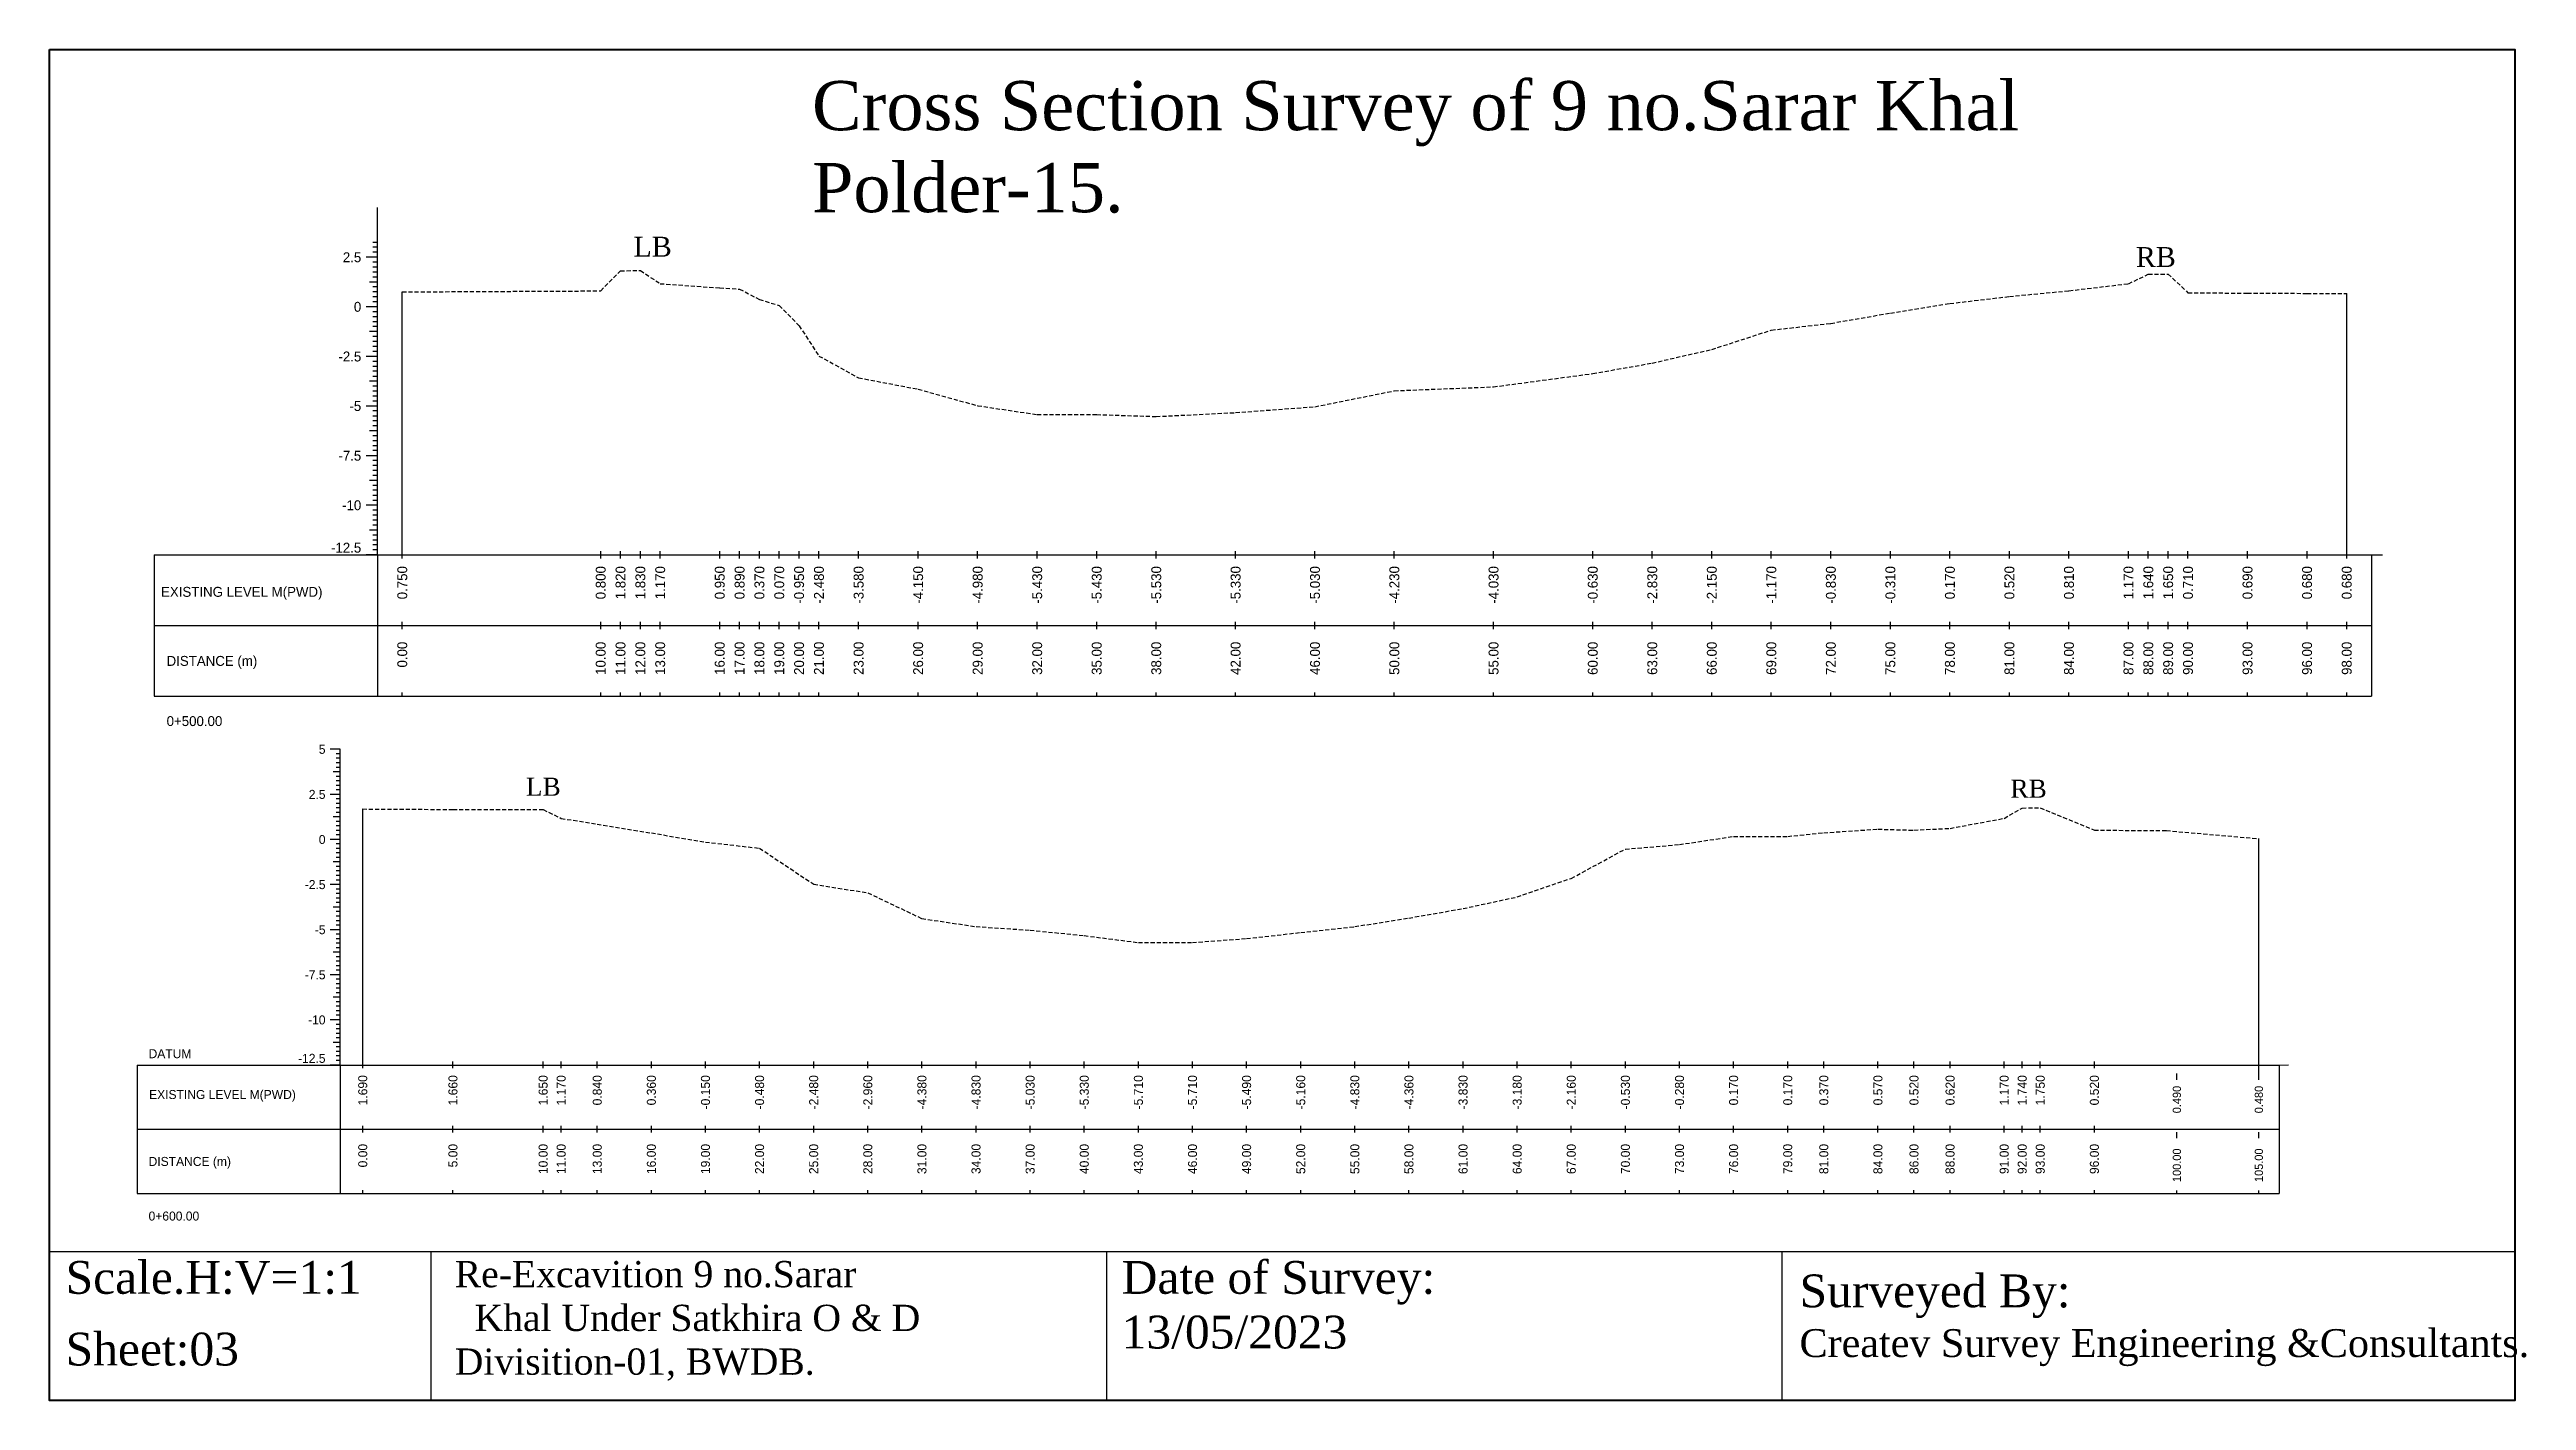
# Model space of a CAD drawing. Header units: inches. Extents: x 2527 to 3799, y -2520 to -1051.
# Drawn here: x 2527.3 to 2678.4, y -1396.4 to -1314.1 of the extents above; entities that cross this region are included whole.
import ezdxf
from ezdxf.enums import TextEntityAlignment as Align

# ---------------------------------------------------------------- set-up
doc = ezdxf.new("R2010")
doc.units = ezdxf.units.IN
doc.header["$MEASUREMENT"] = 0
doc.linetypes.add('HIDDEN', pattern=[0.375, 0.25, -0.125])
doc.layers.add('CS_Drawing', color=7, linetype='Continuous')
doc.layers.add('GL', color=3, linetype='HIDDEN')
doc.styles.add('romans', font='romans.shx')

msp = doc.modelspace()

# ---------------------------------------------------------------- texts
at = {"attachment_point": 1, "style": 'romans'}
for s, insert, char_height, width in [('{\\fTimes New Roman|b0|i0|c0|p18;Cross Section Survey of 9 no.Sarar Khal Polder-15.}', (2573.84, -1315.99), 3, 75.7359), ('{\\fTimes New Roman|b0|i0|c0|p18;LB}', (2562.95, -1325.49), 1.21, 106.2043), ('{\\fTimes New Roman|b0|i0|c0|p18;RB}', (2654.57, -1326.12), 1.21, 106.2043), ('{\\fTimes New Roman|b0|i0|c0|p18;LB}', (2556.39, -1358.47), 1.1, 96.5494), ('{\\fTimes New Roman|b0|i0|c0|p18;RB}', (2646.92, -1358.59), 1.1, 96.5494), ('{\\fTimes New Roman|b0|i0|c0|p18;Scale.H:V=1:1}', (2528.32, -1387.94), 2, 22.2708), ('{\\fTimes New Roman|b0|i0|c0|p18;Re-Excavition 9 no.Sarar\\P  Khal Under Satkhira O & D    Divisition-01, BWDB.}', (2552.05, -1387.94), 1.6, 38.8405), ('{\\fTimes New Roman|b0|i0|c0|p18;Date of Survey: 13/05/2023}', (2592.72, -1387.94), 2, 22.2708), ('{\\fTimes New Roman|b0|i0|c0|p18;Surveyed By:                                     \\H0.85x;Createv Survey Engineering &Consultants.}', (2634.06, -1388.76), 2, 45.2193), ('{\\fTimes New Roman|b0|i0|c0|p18;Sheet:03}', (2528.32, -1392.31), 2, 38.8405)]:
    msp.add_mtext(s, dxfattribs=dict(at, insert=insert, char_height=char_height, width=width))
at = {"layer": 'CS_Drawing'}
for s, height, p in [('2.5', 0.605, (2546.35, -1326.74)), ('0', 0.605, (2546.35, -1329.76)), ('-2.5', 0.605, (2546.35, -1332.79)), ('-5', 0.605, (2546.35, -1335.81)), ('-7.5', 0.605, (2546.35, -1338.84)), ('-10', 0.605, (2546.35, -1341.86)), ('5', 0.55, (2544.17, -1356.74)), ('2.5', 0.55, (2544.17, -1359.49)), ('0', 0.55, (2544.17, -1362.24)), ('-2.5', 0.55, (2544.17, -1364.99)), ('-5', 0.55, (2544.17, -1367.74)), ('-7.5', 0.55, (2544.17, -1370.49)), ('-10', 0.55, (2544.17, -1373.24))]:
    msp.add_text(s, height=height, dxfattribs=at).set_placement(p, align=Align.MIDDLE_RIGHT)
for height, p in [(0.605, (2546.35, -1344.75)), (0.55, (2544.17, -1375.86))]:
    msp.add_text('-12.5', height=height, dxfattribs=at).set_placement(p, align=Align.RIGHT)
for s, height, p in [('0.750', 0.605, (2548.85, -1345.57)), ('0.800', 0.605, (2560.95, -1345.57)), ('1.820', 0.605, (2562.16, -1345.57)), ('1.830', 0.605, (2563.37, -1345.57)), ('1.170', 0.605, (2564.58, -1345.57)), ('0.950', 0.605, (2568.21, -1345.57)), ('0.890', 0.605, (2569.42, -1345.57)), ('0.370', 0.605, (2570.63, -1345.57)), ('0.070', 0.605, (2571.84, -1345.57)), ('-0.950', 0.605, (2573.05, -1345.57)), ('-2.480', 0.605, (2574.26, -1345.57)), ('-3.580', 0.605, (2576.68, -1345.57)), ('-4.150', 0.605, (2580.31, -1345.57)), ('-4.980', 0.605, (2583.94, -1345.57)), ('-5.430', 0.605, (2587.57, -1345.57)), ('-5.430', 0.605, (2591.2, -1345.57)), ('-5.530', 0.605, (2594.83, -1345.57)), ('-5.330', 0.605, (2599.67, -1345.57)), ('-5.030', 0.605, (2604.51, -1345.57)), ('-4.230', 0.605, (2609.35, -1345.57)), ('-4.030', 0.605, (2615.4, -1345.57)), ('-0.630', 0.605, (2621.45, -1345.57)), ('-2.830', 0.605, (2625.08, -1345.57)), ('-2.150', 0.605, (2628.71, -1345.57)), ('-1.170', 0.605, (2632.34, -1345.57)), ('-0.830', 0.605, (2635.97, -1345.57)), ('-0.310', 0.605, (2639.6, -1345.57)), ('0.170', 0.605, (2643.23, -1345.57)), ('0.520', 0.605, (2646.86, -1345.57)), ('0.810', 0.605, (2650.49, -1345.57)), ('1.170', 0.605, (2654.12, -1345.57)), ('1.640', 0.605, (2655.33, -1345.57)), ('1.650', 0.605, (2656.54, -1345.57)), ('0.710', 0.605, (2657.75, -1345.57)), ('0.690', 0.605, (2661.38, -1345.57)), ('0.680', 0.605, (2665.01, -1345.57)), ('0.680', 0.605, (2667.43, -1345.57)), ('0.00', 0.605, (2548.85, -1350.18)), ('10.00', 0.605, (2560.95, -1350.18)), ('11.00', 0.605, (2562.16, -1350.18)), ('12.00', 0.605, (2563.37, -1350.18)), ('13.00', 0.605, (2564.58, -1350.18)), ('16.00', 0.605, (2568.21, -1350.18)), ('17.00', 0.605, (2569.42, -1350.18)), ('18.00', 0.605, (2570.63, -1350.18)), ('19.00', 0.605, (2571.84, -1350.18)), ('20.00', 0.605, (2573.05, -1350.18)), ('21.00', 0.605, (2574.26, -1350.18)), ('23.00', 0.605, (2576.68, -1350.18)), ('26.00', 0.605, (2580.31, -1350.18)), ('29.00', 0.605, (2583.94, -1350.18)), ('32.00', 0.605, (2587.57, -1350.18)), ('35.00', 0.605, (2591.2, -1350.18)), ('38.00', 0.605, (2594.83, -1350.18)), ('42.00', 0.605, (2599.67, -1350.18)), ('46.00', 0.605, (2604.51, -1350.18)), ('50.00', 0.605, (2609.35, -1350.18)), ('55.00', 0.605, (2615.4, -1350.18)), ('60.00', 0.605, (2621.45, -1350.18)), ('63.00', 0.605, (2625.08, -1350.18)), ('66.00', 0.605, (2628.71, -1350.18)), ('69.00', 0.605, (2632.34, -1350.18)), ('72.00', 0.605, (2635.97, -1350.18)), ('75.00', 0.605, (2639.6, -1350.18)), ('78.00', 0.605, (2643.23, -1350.18)), ('81.00', 0.605, (2646.86, -1350.18)), ('84.00', 0.605, (2650.49, -1350.18)), ('87.00', 0.605, (2654.12, -1350.18)), ('88.00', 0.605, (2655.33, -1350.18)), ('89.00', 0.605, (2656.54, -1350.18)), ('90.00', 0.605, (2657.75, -1350.18)), ('93.00', 0.605, (2661.38, -1350.18)), ('96.00', 0.605, (2665.01, -1350.18)), ('98.00', 0.605, (2667.43, -1350.18)), ('1.690', 0.55, (2546.44, -1376.61)), ('1.660', 0.55, (2551.94, -1376.61)), ('1.650', 0.55, (2557.44, -1376.61)), ('1.170', 0.55, (2558.54, -1376.61)), ('0.840', 0.55, (2560.74, -1376.61)), ('0.360', 0.55, (2564.04, -1376.61)), ('-0.150', 0.55, (2567.34, -1376.61)), ('-0.480', 0.55, (2570.64, -1376.61)), ('-2.480', 0.55, (2573.94, -1376.61)), ('-2.960', 0.55, (2577.24, -1376.61)), ('-4.380', 0.55, (2580.54, -1376.61)), ('-4.830', 0.55, (2583.84, -1376.61)), ('-5.030', 0.55, (2587.14, -1376.61)), ('-5.330', 0.55, (2590.44, -1376.61)), ('-5.710', 0.55, (2593.74, -1376.61)), ('-5.710', 0.55, (2597.04, -1376.61)), ('-5.490', 0.55, (2600.34, -1376.61)), ('-5.160', 0.55, (2603.64, -1376.61)), ('-4.830', 0.55, (2606.94, -1376.61)), ('-4.360', 0.55, (2610.24, -1376.61)), ('-3.830', 0.55, (2613.54, -1376.61)), ('-3.180', 0.55, (2616.84, -1376.61)), ('-2.160', 0.55, (2620.14, -1376.61)), ('-0.530', 0.55, (2623.44, -1376.61)), ('-0.280', 0.55, (2626.74, -1376.61)), ('0.170', 0.55, (2630.04, -1376.61)), ('0.170', 0.55, (2633.34, -1376.61)), ('0.370', 0.55, (2635.54, -1376.61)), ('0.570', 0.55, (2638.84, -1376.61)), ('0.520', 0.55, (2641.04, -1376.61)), ('0.620', 0.55, (2643.24, -1376.61)), ('1.170', 0.55, (2646.54, -1376.61)), ('1.740', 0.55, (2647.64, -1376.61)), ('1.750', 0.55, (2648.74, -1376.61)), ('0.520', 0.55, (2652.04, -1376.61)), ('0.490', 0.5, (2657.07, -1377.26)), ('0.480', 0.5, (2662.07, -1377.26)), ('0.00', 0.55, (2546.44, -1380.8)), ('5.00', 0.55, (2551.94, -1380.8)), ('10.00', 0.55, (2557.44, -1380.8)), ('11.00', 0.55, (2558.54, -1380.8)), ('13.00', 0.55, (2560.74, -1380.8)), ('16.00', 0.55, (2564.04, -1380.8)), ('19.00', 0.55, (2567.34, -1380.8)), ('22.00', 0.55, (2570.64, -1380.8)), ('25.00', 0.55, (2573.94, -1380.8)), ('28.00', 0.55, (2577.24, -1380.8)), ('31.00', 0.55, (2580.54, -1380.8)), ('34.00', 0.55, (2583.84, -1380.8)), ('37.00', 0.55, (2587.14, -1380.8)), ('40.00', 0.55, (2590.44, -1380.8)), ('43.00', 0.55, (2593.74, -1380.8)), ('46.00', 0.55, (2597.04, -1380.8)), ('49.00', 0.55, (2600.34, -1380.8)), ('52.00', 0.55, (2603.64, -1380.8)), ('55.00', 0.55, (2606.94, -1380.8)), ('58.00', 0.55, (2610.24, -1380.8)), ('61.00', 0.55, (2613.54, -1380.8)), ('64.00', 0.55, (2616.84, -1380.8)), ('67.00', 0.55, (2620.14, -1380.8)), ('70.00', 0.55, (2623.44, -1380.8)), ('73.00', 0.55, (2626.74, -1380.8)), ('76.00', 0.55, (2630.04, -1380.8)), ('79.00', 0.55, (2633.34, -1380.8)), ('81.00', 0.55, (2635.54, -1380.8)), ('84.00', 0.55, (2638.84, -1380.8)), ('86.00', 0.55, (2641.04, -1380.8)), ('88.00', 0.55, (2643.24, -1380.8)), ('91.00', 0.55, (2646.54, -1380.8)), ('92.00', 0.55, (2647.64, -1380.8)), ('93.00', 0.55, (2648.74, -1380.8)), ('96.00', 0.55, (2652.04, -1380.8)), ('100.00', 0.5, (2657.07, -1381.08)), ('105.00', 0.5, (2662.07, -1381.08))]:
    msp.add_text(s, height=height, rotation=90, dxfattribs=at).set_placement(p, align=Align.MIDDLE_RIGHT)
for s, height, p in [('EXISTING LEVEL M(PWD)', 0.605, (2534.14, -1347.14)), ('DISTANCE (m)', 0.605, (2534.48, -1351.35)), ('0+500.00', 0.605, (2534.48, -1355.02)), ('DATUM', 0.55, (2533.38, -1375.3)), ('EXISTING LEVEL M(PWD)', 0.55, (2533.41, -1377.79)), ('DISTANCE (m)', 0.55, (2533.38, -1381.87)), ('0+600.00', 0.55, (2533.38, -1385.2))]:
    msp.add_text(s, height=height, dxfattribs=at).set_placement(p, align=Align.MIDDLE_LEFT)

# ---------------------------------------------------------------- linework, layer by layer
at = {"color": 4, "lineweight": 40}
msp.add_lwpolyline([(2527.34, -1314.07), (2677.68, -1314.07), (2677.68, -1396.44), (2527.34, -1396.44)], close=True, dxfattribs=at)
for points in [[(2677.68, -1314.07), (2677.68, -1396.44)], [(2527.34, -1387.37), (2677.68, -1387.37)], [(2527.34, -1387.37), (2527.34, -1396.44)], [(2550.59, -1387.37), (2550.59, -1396.44)], [(2591.79, -1387.37), (2591.79, -1396.44)], [(2632.99, -1387.37), (2632.99, -1396.44)]]:
    msp.add_lwpolyline(points)
at = {"layer": 'CS_Drawing'}
for p, q in [((2547.33, -1344.89), (2547.33, -1323.71)), ((2547.33, -1325.83), (2547.06, -1325.83)), ((2547.33, -1326.13), (2547.06, -1326.13)), ((2547.33, -1326.74), (2546.65, -1326.74)), ((2547.33, -1326.74), (2546.86, -1326.74)), ((2547.33, -1326.43), (2547.06, -1326.43)), ((2547.33, -1326.74), (2547.06, -1326.74)), ((2547.33, -1327.04), (2547.06, -1327.04)), ((2547.33, -1327.34), (2547.06, -1327.34)), ((2547.33, -1327.64), (2547.06, -1327.64)), ((2547.33, -1328.25), (2546.86, -1328.25)), ((2547.33, -1327.95), (2547.06, -1327.95)), ((2547.33, -1328.25), (2547.06, -1328.25)), ((2547.33, -1328.55), (2547.06, -1328.55)), ((2547.33, -1328.85), (2547.06, -1328.85)), ((2547.33, -1329.16), (2547.06, -1329.16)), ((2548.85, -1344.89), (2548.85, -1328.85)), ((2667.43, -1344.89), (2667.43, -1328.94)), ((2547.33, -1329.76), (2546.65, -1329.76)), ((2547.33, -1329.76), (2546.86, -1329.76)), ((2547.33, -1329.46), (2547.06, -1329.46)), ((2547.33, -1329.76), (2547.06, -1329.76)), ((2547.33, -1330.06), (2547.06, -1330.06)), ((2547.33, -1330.37), (2547.06, -1330.37)), ((2547.33, -1330.67), (2547.06, -1330.67)), ((2547.33, -1331.27), (2546.86, -1331.27)), ((2547.33, -1330.97), (2547.06, -1330.97)), ((2547.33, -1331.27), (2547.06, -1331.27)), ((2547.33, -1331.58), (2547.06, -1331.58)), ((2547.33, -1331.88), (2547.06, -1331.88)), ((2547.33, -1332.18), (2547.06, -1332.18)), ((2547.33, -1332.79), (2546.65, -1332.79)), ((2547.33, -1332.79), (2546.86, -1332.79)), ((2547.33, -1332.48), (2547.06, -1332.48)), ((2547.33, -1332.79), (2547.06, -1332.79)), ((2547.33, -1333.09), (2547.06, -1333.09)), ((2547.33, -1333.39), (2547.06, -1333.39)), ((2547.33, -1333.69), (2547.06, -1333.69)), ((2547.33, -1334.3), (2546.86, -1334.3)), ((2547.33, -1334), (2547.06, -1334)), ((2547.33, -1334.3), (2547.06, -1334.3)), ((2547.33, -1334.6), (2547.06, -1334.6)), ((2547.33, -1334.9), (2547.06, -1334.9)), ((2547.33, -1335.21), (2547.06, -1335.21)), ((2547.33, -1335.81), (2546.65, -1335.81)), ((2547.33, -1335.81), (2546.86, -1335.81)), ((2547.33, -1335.51), (2547.06, -1335.51)), ((2547.33, -1335.81), (2547.06, -1335.81)), ((2547.33, -1336.11), (2547.06, -1336.11)), ((2547.33, -1336.42), (2547.06, -1336.42)), ((2547.33, -1336.72), (2547.06, -1336.72)), ((2547.33, -1337.32), (2546.86, -1337.32)), ((2547.33, -1337.02), (2547.06, -1337.02)), ((2547.33, -1337.32), (2547.06, -1337.32)), ((2547.33, -1337.63), (2547.06, -1337.63)), ((2547.33, -1337.93), (2547.06, -1337.93)), ((2547.33, -1338.23), (2547.06, -1338.23)), ((2547.33, -1338.84), (2546.65, -1338.84)), ((2547.33, -1338.84), (2546.86, -1338.84)), ((2547.33, -1338.53), (2547.06, -1338.53)), ((2547.33, -1338.84), (2547.06, -1338.84)), ((2547.33, -1339.14), (2547.06, -1339.14)), ((2547.33, -1339.44), (2547.06, -1339.44)), ((2547.33, -1339.74), (2547.06, -1339.74)), ((2547.33, -1340.35), (2546.86, -1340.35)), ((2547.33, -1340.05), (2547.06, -1340.05)), ((2547.33, -1340.35), (2547.06, -1340.35)), ((2547.33, -1340.65), (2547.06, -1340.65)), ((2547.33, -1340.95), (2547.06, -1340.95)), ((2547.33, -1341.26), (2547.06, -1341.26)), ((2547.33, -1341.86), (2546.65, -1341.86)), ((2547.33, -1341.86), (2546.86, -1341.86)), ((2547.33, -1341.56), (2547.06, -1341.56)), ((2547.33, -1341.86), (2547.06, -1341.86)), ((2547.33, -1342.16), (2547.06, -1342.16)), ((2547.33, -1342.47), (2547.06, -1342.47)), ((2547.33, -1342.77), (2547.06, -1342.77)), ((2547.33, -1343.37), (2546.86, -1343.37)), ((2547.33, -1343.07), (2547.06, -1343.07)), ((2547.33, -1343.37), (2547.06, -1343.37)), ((2547.33, -1343.68), (2547.06, -1343.68)), ((2547.33, -1343.98), (2547.06, -1343.98)), ((2547.33, -1344.28), (2547.06, -1344.28)), ((2533.72, -1344.89), (2547.33, -1344.89)), ((2533.72, -1344.89), (2533.72, -1353.51)), ((2547.33, -1344.89), (2546.65, -1344.89)), ((2547.33, -1344.89), (2546.86, -1344.89)), ((2547.33, -1344.58), (2547.06, -1344.58)), ((2547.33, -1344.89), (2547.06, -1344.89)), ((2547.33, -1344.89), (2668.94, -1344.89)), ((2547.33, -1344.89), (2547.33, -1353.51)), ((2548.85, -1345.11), (2548.85, -1344.66)), ((2560.95, -1345.11), (2560.95, -1344.66)), ((2562.16, -1345.11), (2562.16, -1344.66)), ((2563.37, -1345.11), (2563.37, -1344.66)), ((2564.58, -1345.11), (2564.58, -1344.66)), ((2568.21, -1345.11), (2568.21, -1344.66)), ((2569.42, -1345.11), (2569.42, -1344.66)), ((2570.63, -1345.11), (2570.63, -1344.66)), ((2571.84, -1345.11), (2571.84, -1344.66)), ((2573.05, -1345.11), (2573.05, -1344.66)), ((2574.26, -1345.11), (2574.26, -1344.66)), ((2576.68, -1345.11), (2576.68, -1344.66)), ((2580.31, -1345.11), (2580.31, -1344.66)), ((2583.94, -1345.11), (2583.94, -1344.66)), ((2587.57, -1345.11), (2587.57, -1344.66)), ((2591.2, -1345.11), (2591.2, -1344.66)), ((2594.83, -1345.11), (2594.83, -1344.66)), ((2599.67, -1345.11), (2599.67, -1344.66)), ((2604.51, -1345.11), (2604.51, -1344.66)), ((2609.35, -1345.11), (2609.35, -1344.66)), ((2615.4, -1345.11), (2615.4, -1344.66)), ((2621.45, -1345.11), (2621.45, -1344.66)), ((2625.08, -1345.11), (2625.08, -1344.66)), ((2628.71, -1345.11), (2628.71, -1344.66)), ((2632.34, -1345.11), (2632.34, -1344.66)), ((2635.97, -1345.11), (2635.97, -1344.66)), ((2639.6, -1345.11), (2639.6, -1344.66)), ((2643.23, -1345.11), (2643.23, -1344.66)), ((2646.86, -1345.11), (2646.86, -1344.66)), ((2650.49, -1345.11), (2650.49, -1344.66)), ((2654.12, -1345.11), (2654.12, -1344.66)), ((2655.33, -1345.11), (2655.33, -1344.66)), ((2656.54, -1345.11), (2656.54, -1344.66)), ((2657.75, -1345.11), (2657.75, -1344.66)), ((2661.38, -1345.11), (2661.38, -1344.66)), ((2665.01, -1345.11), (2665.01, -1344.66)), ((2667.43, -1345.11), (2667.43, -1344.66)), ((2668.94, -1344.89), (2669.62, -1344.89)), ((2668.94, -1344.89), (2669.41, -1344.89)), ((2668.94, -1344.89), (2669.21, -1344.89)), ((2668.94, -1344.89), (2668.94, -1353.51)), ((2533.72, -1349.2), (2547.33, -1349.2)), ((2547.33, -1349.2), (2668.94, -1349.2)), ((2547.33, -1349.2), (2668.94, -1349.2)), ((2548.85, -1349.42), (2548.85, -1348.97)), ((2560.95, -1349.42), (2560.95, -1348.97)), ((2562.16, -1349.42), (2562.16, -1348.97)), ((2563.37, -1349.42), (2563.37, -1348.97)), ((2564.58, -1349.42), (2564.58, -1348.97)), ((2568.21, -1349.42), (2568.21, -1348.97)), ((2569.42, -1349.42), (2569.42, -1348.97)), ((2570.63, -1349.42), (2570.63, -1348.97)), ((2571.84, -1349.42), (2571.84, -1348.97)), ((2573.05, -1349.42), (2573.05, -1348.97)), ((2574.26, -1349.42), (2574.26, -1348.97)), ((2576.68, -1349.42), (2576.68, -1348.97)), ((2580.31, -1349.42), (2580.31, -1348.97)), ((2583.94, -1349.42), (2583.94, -1348.97)), ((2587.57, -1349.42), (2587.57, -1348.97)), ((2591.2, -1349.42), (2591.2, -1348.97)), ((2594.83, -1349.42), (2594.83, -1348.97)), ((2599.67, -1349.42), (2599.67, -1348.97)), ((2604.51, -1349.42), (2604.51, -1348.97)), ((2609.35, -1349.42), (2609.35, -1348.97)), ((2615.4, -1349.42), (2615.4, -1348.97)), ((2621.45, -1349.42), (2621.45, -1348.97)), ((2625.08, -1349.42), (2625.08, -1348.97)), ((2628.71, -1349.42), (2628.71, -1348.97)), ((2632.34, -1349.42), (2632.34, -1348.97)), ((2635.97, -1349.42), (2635.97, -1348.97)), ((2639.6, -1349.42), (2639.6, -1348.97)), ((2643.23, -1349.42), (2643.23, -1348.97)), ((2646.86, -1349.42), (2646.86, -1348.97)), ((2650.49, -1349.42), (2650.49, -1348.97)), ((2654.12, -1349.42), (2654.12, -1348.97)), ((2655.33, -1349.42), (2655.33, -1348.97)), ((2656.54, -1349.42), (2656.54, -1348.97)), ((2657.75, -1349.42), (2657.75, -1348.97)), ((2661.38, -1349.42), (2661.38, -1348.97)), ((2665.01, -1349.42), (2665.01, -1348.97)), ((2667.43, -1349.42), (2667.43, -1348.97)), ((2548.85, -1353.51), (2548.85, -1353.28)), ((2560.95, -1353.51), (2560.95, -1353.28)), ((2562.16, -1353.51), (2562.16, -1353.28)), ((2563.37, -1353.51), (2563.37, -1353.28)), ((2564.58, -1353.51), (2564.58, -1353.28)), ((2568.21, -1353.51), (2568.21, -1353.28)), ((2569.42, -1353.51), (2569.42, -1353.28)), ((2570.63, -1353.51), (2570.63, -1353.28)), ((2571.84, -1353.51), (2571.84, -1353.28)), ((2573.05, -1353.51), (2573.05, -1353.28)), ((2574.26, -1353.51), (2574.26, -1353.28)), ((2576.68, -1353.51), (2576.68, -1353.28)), ((2580.31, -1353.51), (2580.31, -1353.28)), ((2583.94, -1353.51), (2583.94, -1353.28)), ((2587.57, -1353.51), (2587.57, -1353.28)), ((2591.2, -1353.51), (2591.2, -1353.28)), ((2594.83, -1353.51), (2594.83, -1353.28)), ((2599.67, -1353.51), (2599.67, -1353.28)), ((2604.51, -1353.51), (2604.51, -1353.28)), ((2609.35, -1353.51), (2609.35, -1353.28)), ((2615.4, -1353.51), (2615.4, -1353.28)), ((2621.45, -1353.51), (2621.45, -1353.28)), ((2625.08, -1353.51), (2625.08, -1353.28)), ((2628.71, -1353.51), (2628.71, -1353.28)), ((2632.34, -1353.51), (2632.34, -1353.28)), ((2635.97, -1353.51), (2635.97, -1353.28)), ((2639.6, -1353.51), (2639.6, -1353.28)), ((2643.23, -1353.51), (2643.23, -1353.28)), ((2646.86, -1353.51), (2646.86, -1353.28)), ((2650.49, -1353.51), (2650.49, -1353.28)), ((2654.12, -1353.51), (2654.12, -1353.28)), ((2655.33, -1353.51), (2655.33, -1353.28)), ((2656.54, -1353.51), (2656.54, -1353.28)), ((2657.75, -1353.51), (2657.75, -1353.28)), ((2661.38, -1353.51), (2661.38, -1353.28)), ((2665.01, -1353.51), (2665.01, -1353.28)), ((2667.43, -1353.51), (2667.43, -1353.28)), ((2533.72, -1353.51), (2547.33, -1353.51)), ((2547.33, -1353.51), (2668.94, -1353.51)), ((2545.07, -1356.74), (2544.45, -1356.74)), ((2545.07, -1356.74), (2544.63, -1356.74)), ((2545.07, -1356.74), (2544.82, -1356.74)), ((2545.07, -1357.01), (2544.82, -1357.01)), ((2545.07, -1357.29), (2544.82, -1357.29)), ((2545.07, -1357.56), (2544.82, -1357.56)), ((2545.07, -1357.84), (2544.82, -1357.84)), ((2545.07, -1375.99), (2545.07, -1356.74)), ((2545.07, -1358.11), (2544.63, -1358.11)), ((2545.07, -1358.11), (2544.82, -1358.11)), ((2545.07, -1358.39), (2544.82, -1358.39)), ((2545.07, -1358.66), (2544.82, -1358.66)), ((2545.07, -1358.94), (2544.82, -1358.94)), ((2545.07, -1359.21), (2544.82, -1359.21)), ((2545.07, -1359.49), (2544.45, -1359.49)), ((2545.07, -1359.49), (2544.63, -1359.49)), ((2545.07, -1360.86), (2544.63, -1360.86)), ((2545.07, -1359.49), (2544.82, -1359.49)), ((2545.07, -1359.76), (2544.82, -1359.76)), ((2545.07, -1360.04), (2544.82, -1360.04)), ((2545.07, -1360.31), (2544.82, -1360.31)), ((2545.07, -1360.59), (2544.82, -1360.59)), ((2545.07, -1360.86), (2544.82, -1360.86)), ((2546.44, -1375.99), (2546.44, -1360.38)), ((2545.07, -1362.24), (2544.45, -1362.24)), ((2545.07, -1362.24), (2544.63, -1362.24)), ((2545.07, -1361.14), (2544.82, -1361.14)), ((2545.07, -1361.41), (2544.82, -1361.41)), ((2545.07, -1361.69), (2544.82, -1361.69)), ((2545.07, -1361.96), (2544.82, -1361.96)), ((2545.07, -1362.24), (2544.82, -1362.24)), ((2662.07, -1376.7), (2662.07, -1362.19)), ((2545.07, -1363.61), (2544.63, -1363.61)), ((2545.07, -1362.51), (2544.82, -1362.51)), ((2545.07, -1362.79), (2544.82, -1362.79)), ((2545.07, -1363.06), (2544.82, -1363.06)), ((2545.07, -1363.34), (2544.82, -1363.34)), ((2545.07, -1363.61), (2544.82, -1363.61)), ((2545.07, -1363.89), (2544.82, -1363.89)), ((2545.07, -1364.99), (2544.45, -1364.99)), ((2545.07, -1364.99), (2544.63, -1364.99)), ((2545.07, -1364.16), (2544.82, -1364.16)), ((2545.07, -1364.44), (2544.82, -1364.44)), ((2545.07, -1364.71), (2544.82, -1364.71)), ((2545.07, -1364.99), (2544.82, -1364.99)), ((2545.07, -1365.26), (2544.82, -1365.26)), ((2545.07, -1366.36), (2544.63, -1366.36)), ((2545.07, -1365.54), (2544.82, -1365.54)), ((2545.07, -1365.81), (2544.82, -1365.81)), ((2545.07, -1366.09), (2544.82, -1366.09)), ((2545.07, -1366.36), (2544.82, -1366.36)), ((2545.07, -1366.64), (2544.82, -1366.64)), ((2545.07, -1366.91), (2544.82, -1366.91)), ((2545.07, -1367.74), (2544.45, -1367.74)), ((2545.07, -1367.74), (2544.63, -1367.74)), ((2545.07, -1367.19), (2544.82, -1367.19)), ((2545.07, -1367.46), (2544.82, -1367.46)), ((2545.07, -1367.74), (2544.82, -1367.74)), ((2545.07, -1368.01), (2544.82, -1368.01)), ((2545.07, -1368.29), (2544.82, -1368.29)), ((2545.07, -1369.11), (2544.63, -1369.11)), ((2545.07, -1368.56), (2544.82, -1368.56)), ((2545.07, -1368.84), (2544.82, -1368.84)), ((2545.07, -1369.11), (2544.82, -1369.11)), ((2545.07, -1369.39), (2544.82, -1369.39)), ((2545.07, -1369.66), (2544.82, -1369.66)), ((2545.07, -1369.94), (2544.82, -1369.94)), ((2545.07, -1370.49), (2544.45, -1370.49)), ((2545.07, -1370.49), (2544.63, -1370.49)), ((2545.07, -1370.21), (2544.82, -1370.21)), ((2545.07, -1370.49), (2544.82, -1370.49)), ((2545.07, -1370.76), (2544.82, -1370.76)), ((2545.07, -1371.04), (2544.82, -1371.04)), ((2545.07, -1371.31), (2544.82, -1371.31)), ((2545.07, -1371.86), (2544.63, -1371.86)), ((2545.07, -1371.59), (2544.82, -1371.59)), ((2545.07, -1371.86), (2544.82, -1371.86)), ((2545.07, -1372.14), (2544.82, -1372.14)), ((2545.07, -1372.41), (2544.82, -1372.41)), ((2545.07, -1372.69), (2544.82, -1372.69)), ((2545.07, -1372.96), (2544.82, -1372.96)), ((2545.07, -1373.24), (2544.45, -1373.24)), ((2545.07, -1373.24), (2544.63, -1373.24)), ((2545.07, -1373.24), (2544.82, -1373.24)), ((2545.07, -1373.51), (2544.82, -1373.51)), ((2545.07, -1373.79), (2544.82, -1373.79)), ((2545.07, -1374.06), (2544.82, -1374.06)), ((2545.07, -1374.34), (2544.82, -1374.34)), ((2532.69, -1375.99), (2545.07, -1375.99)), ((2532.69, -1375.99), (2532.69, -1383.83)), ((2545.07, -1375.99), (2544.45, -1375.99)), ((2545.07, -1374.61), (2544.63, -1374.61)), ((2545.07, -1375.99), (2544.63, -1375.99)), ((2545.07, -1374.61), (2544.82, -1374.61)), ((2545.07, -1374.89), (2544.82, -1374.89)), ((2545.07, -1375.16), (2544.82, -1375.16)), ((2545.07, -1375.44), (2544.82, -1375.44)), ((2545.07, -1375.71), (2544.82, -1375.71)), ((2545.07, -1375.99), (2544.82, -1375.99)), ((2545.07, -1375.99), (2663.32, -1375.99)), ((2545.07, -1375.99), (2545.07, -1383.83)), ((2546.44, -1376.19), (2546.44, -1375.78)), ((2551.94, -1376.19), (2551.94, -1375.78)), ((2557.44, -1376.19), (2557.44, -1375.78)), ((2558.54, -1376.19), (2558.54, -1375.78)), ((2560.74, -1376.19), (2560.74, -1375.78)), ((2564.04, -1376.19), (2564.04, -1375.78)), ((2567.34, -1376.19), (2567.34, -1375.78)), ((2570.64, -1376.19), (2570.64, -1375.78)), ((2573.94, -1376.19), (2573.94, -1375.78)), ((2577.24, -1376.19), (2577.24, -1375.78)), ((2580.54, -1376.19), (2580.54, -1375.78)), ((2583.84, -1376.19), (2583.84, -1375.78)), ((2587.14, -1376.19), (2587.14, -1375.78)), ((2590.44, -1376.19), (2590.44, -1375.78)), ((2593.74, -1376.19), (2593.74, -1375.78)), ((2597.04, -1376.19), (2597.04, -1375.78)), ((2600.34, -1376.19), (2600.34, -1375.78)), ((2603.64, -1376.19), (2603.64, -1375.78)), ((2606.94, -1376.19), (2606.94, -1375.78)), ((2610.24, -1376.19), (2610.24, -1375.78)), ((2613.54, -1376.19), (2613.54, -1375.78)), ((2616.84, -1376.19), (2616.84, -1375.78)), ((2620.14, -1376.19), (2620.14, -1375.78)), ((2623.44, -1376.19), (2623.44, -1375.78)), ((2626.74, -1376.19), (2626.74, -1375.78)), ((2630.04, -1376.19), (2630.04, -1375.78)), ((2633.34, -1376.19), (2633.34, -1375.78)), ((2635.54, -1376.19), (2635.54, -1375.78)), ((2638.84, -1376.19), (2638.84, -1375.78)), ((2641.04, -1376.19), (2641.04, -1375.78)), ((2643.24, -1376.19), (2643.24, -1375.78)), ((2646.54, -1376.19), (2646.54, -1375.78)), ((2647.64, -1376.19), (2647.64, -1375.78)), ((2648.74, -1376.19), (2648.74, -1375.78)), ((2652.04, -1376.19), (2652.04, -1375.78)), ((2663.32, -1375.99), (2663.88, -1375.98)), ((2663.32, -1375.99), (2663.32, -1383.83)), ((2657.07, -1376.89), (2657.07, -1376.51)), ((2662.07, -1376.89), (2662.07, -1376.51)), ((2532.69, -1379.91), (2545.07, -1379.91)), ((2545.07, -1379.91), (2663.32, -1379.91)), ((2545.07, -1379.91), (2663.32, -1379.91)), ((2546.44, -1380.11), (2546.44, -1379.7)), ((2551.94, -1380.11), (2551.94, -1379.7)), ((2557.44, -1380.11), (2557.44, -1379.7)), ((2558.54, -1380.11), (2558.54, -1379.7)), ((2560.74, -1380.11), (2560.74, -1379.7)), ((2564.04, -1380.11), (2564.04, -1379.7)), ((2567.34, -1380.11), (2567.34, -1379.7)), ((2570.64, -1380.11), (2570.64, -1379.7)), ((2573.94, -1380.11), (2573.94, -1379.7)), ((2577.24, -1380.11), (2577.24, -1379.7)), ((2580.54, -1380.11), (2580.54, -1379.7)), ((2583.84, -1380.11), (2583.84, -1379.7)), ((2587.14, -1380.11), (2587.14, -1379.7)), ((2590.44, -1380.11), (2590.44, -1379.7)), ((2593.74, -1380.11), (2593.74, -1379.7)), ((2597.04, -1380.11), (2597.04, -1379.7)), ((2600.34, -1380.11), (2600.34, -1379.7)), ((2603.64, -1380.11), (2603.64, -1379.7)), ((2606.94, -1380.11), (2606.94, -1379.7)), ((2610.24, -1380.11), (2610.24, -1379.7)), ((2613.54, -1380.11), (2613.54, -1379.7)), ((2616.84, -1380.11), (2616.84, -1379.7)), ((2620.14, -1380.11), (2620.14, -1379.7)), ((2623.44, -1380.11), (2623.44, -1379.7)), ((2626.74, -1380.11), (2626.74, -1379.7)), ((2630.04, -1380.11), (2630.04, -1379.7)), ((2633.34, -1380.11), (2633.34, -1379.7)), ((2635.54, -1380.11), (2635.54, -1379.7)), ((2638.84, -1380.11), (2638.84, -1379.7)), ((2641.04, -1380.11), (2641.04, -1379.7)), ((2643.24, -1380.11), (2643.24, -1379.7)), ((2646.54, -1380.11), (2646.54, -1379.7)), ((2647.64, -1380.11), (2647.64, -1379.7)), ((2648.74, -1380.11), (2648.74, -1379.7)), ((2652.04, -1380.11), (2652.04, -1379.7)), ((2657.07, -1380.45), (2657.07, -1380.08)), ((2662.07, -1380.45), (2662.07, -1380.08)), ((2546.44, -1383.83), (2546.44, -1383.62)), ((2551.94, -1383.83), (2551.94, -1383.62)), ((2557.44, -1383.83), (2557.44, -1383.62)), ((2558.54, -1383.83), (2558.54, -1383.62)), ((2560.74, -1383.83), (2560.74, -1383.62)), ((2564.04, -1383.83), (2564.04, -1383.62)), ((2567.34, -1383.83), (2567.34, -1383.62)), ((2570.64, -1383.83), (2570.64, -1383.62)), ((2573.94, -1383.83), (2573.94, -1383.62)), ((2577.24, -1383.83), (2577.24, -1383.62)), ((2580.54, -1383.83), (2580.54, -1383.62)), ((2583.84, -1383.83), (2583.84, -1383.62)), ((2587.14, -1383.83), (2587.14, -1383.62)), ((2590.44, -1383.83), (2590.44, -1383.62)), ((2593.74, -1383.83), (2593.74, -1383.62)), ((2597.04, -1383.83), (2597.04, -1383.62)), ((2600.34, -1383.83), (2600.34, -1383.62)), ((2603.64, -1383.83), (2603.64, -1383.62)), ((2606.94, -1383.83), (2606.94, -1383.62)), ((2610.24, -1383.83), (2610.24, -1383.62)), ((2613.54, -1383.83), (2613.54, -1383.62)), ((2616.84, -1383.83), (2616.84, -1383.62)), ((2620.14, -1383.83), (2620.14, -1383.62)), ((2623.44, -1383.83), (2623.44, -1383.62)), ((2626.74, -1383.83), (2626.74, -1383.62)), ((2630.04, -1383.83), (2630.04, -1383.62)), ((2633.34, -1383.83), (2633.34, -1383.62)), ((2635.54, -1383.83), (2635.54, -1383.62)), ((2638.84, -1383.83), (2638.84, -1383.62)), ((2641.04, -1383.83), (2641.04, -1383.62)), ((2643.24, -1383.83), (2643.24, -1383.62)), ((2646.54, -1383.83), (2646.54, -1383.62)), ((2647.64, -1383.83), (2647.64, -1383.62)), ((2648.74, -1383.83), (2648.74, -1383.62)), ((2652.04, -1383.83), (2652.04, -1383.62)), ((2532.69, -1383.83), (2545.07, -1383.83)), ((2545.07, -1383.83), (2663.32, -1383.83)), ((2657.07, -1383.83), (2657.07, -1383.64)), ((2662.07, -1383.83), (2662.07, -1383.64))]:
    msp.add_line(p, q, dxfattribs=at)
at = {"layer": 'GL'}
for points in [[(2548.85, -1328.85), (2560.95, -1328.79), (2562.16, -1327.56), (2563.37, -1327.55), (2564.58, -1328.35), (2568.21, -1328.61), (2569.42, -1328.68), (2570.63, -1329.31), (2571.84, -1329.68), (2573.05, -1330.91), (2574.26, -1332.76), (2576.68, -1334.09), (2580.31, -1334.78), (2583.94, -1335.79), (2587.57, -1336.33), (2591.2, -1336.33), (2594.83, -1336.45), (2599.67, -1336.21), (2604.51, -1335.85), (2609.35, -1334.88), (2615.4, -1334.64), (2621.45, -1333.83), (2625.08, -1333.19), (2628.71, -1332.36), (2632.34, -1331.18), (2635.97, -1330.77), (2639.6, -1330.14), (2643.23, -1329.56), (2646.86, -1329.13), (2650.49, -1328.78), (2654.12, -1328.35), (2655.33, -1327.78), (2656.54, -1327.76), (2657.75, -1328.9), (2661.38, -1328.93), (2665.01, -1328.94), (2667.43, -1328.94)], [(2546.44, -1360.38), (2551.94, -1360.41), (2557.44, -1360.42), (2558.54, -1360.95), (2560.74, -1361.31), (2564.04, -1361.84), (2567.34, -1362.4), (2570.64, -1362.77), (2573.94, -1364.97), (2577.24, -1365.49), (2580.54, -1367.06), (2583.84, -1367.55), (2587.14, -1367.77), (2590.44, -1368.1), (2593.74, -1368.52), (2597.04, -1368.52), (2600.34, -1368.28), (2603.64, -1367.91), (2606.94, -1367.55), (2610.24, -1367.03), (2613.54, -1366.45), (2616.84, -1365.74), (2620.14, -1364.61), (2623.44, -1362.82), (2626.74, -1362.55), (2630.04, -1362.05), (2633.34, -1362.05), (2635.54, -1361.83), (2638.84, -1361.61), (2641.04, -1361.67), (2643.24, -1361.56), (2646.54, -1360.95), (2647.64, -1360.32), (2648.74, -1360.31), (2652.04, -1361.67), (2656.44, -1361.7), (2662.07, -1362.19)]]:
    msp.add_lwpolyline(points, dxfattribs=at)

msp.set_redraw_order([(e.dxf.handle, doc.entitydb.next_handle()) for e in msp.query("TEXT MTEXT ATTDEF DIMENSION ARC_DIMENSION")])  # texts and dimensions are drawn at this point

doc.saveas('drawing.dxf')
